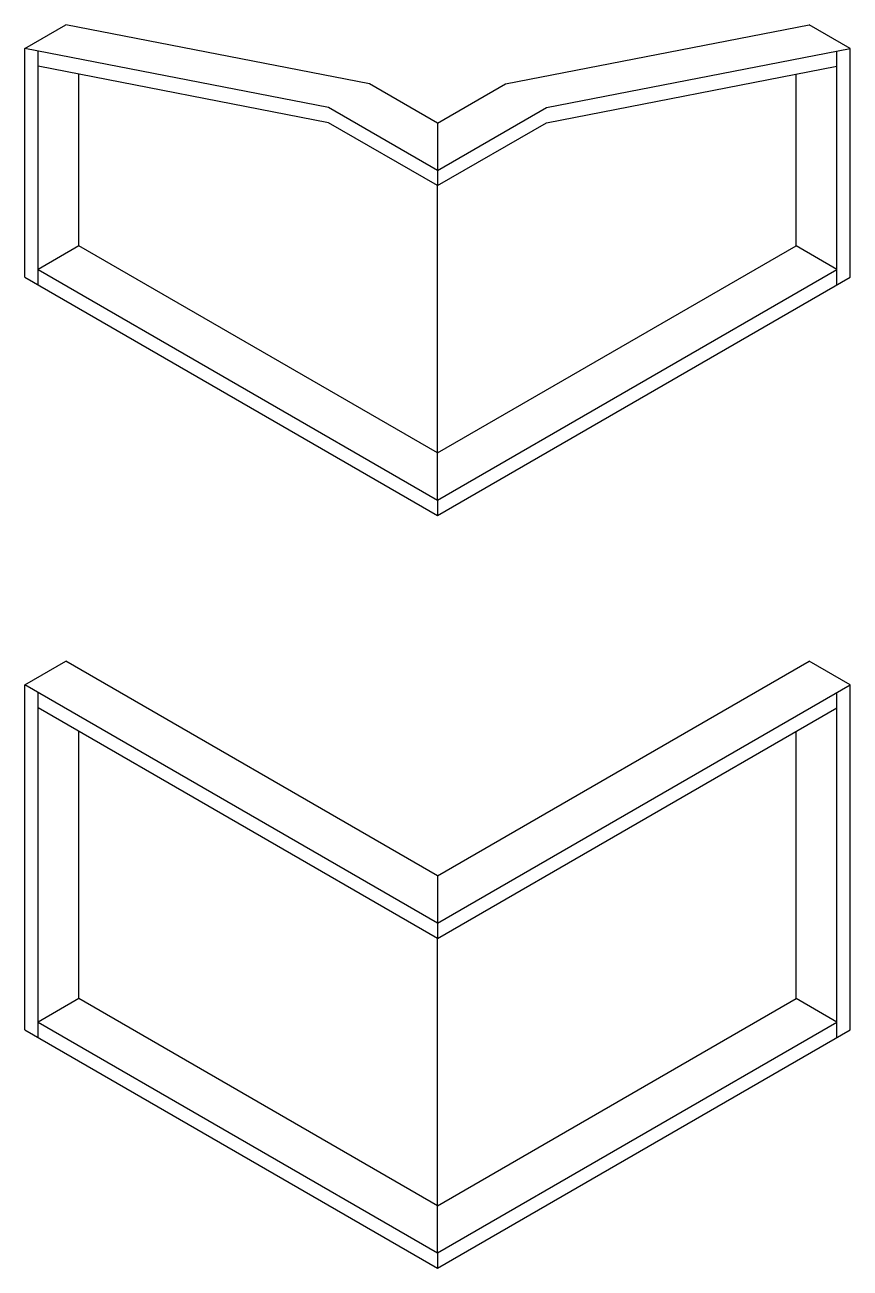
# Model space of a CAD drawing. Extents: x -23 to 190, y -172 to 85.
# Drawn here: x 16.5 to 75.5, y -171.8 to -82.9 of the extents above; entities that cross this region are included whole.
import ezdxf

# ---------------------------------------------------------------- set-up
doc = ezdxf.new("R2010")
doc.units = 0
doc.header["$MEASUREMENT"] = 0
doc.layers.add('FRAME', color=1, linetype='CONTINUOUS')

msp = doc.modelspace()

# ---------------------------------------------------------------- linework, layer by layer
at = {"layer": 'FRAME'}
for p, q in [((16.48, -84.58), (19.403, -82.893)), ((41.132, -87.114), (19.403, -82.893)), ((50.874, -87.114), (72.603, -82.893)), ((75.526, -84.58), (72.603, -82.893)), ((38.209, -88.801), (16.48, -84.58)), ((16.48, -100.937), (16.48, -84.58)), ((17.424, -101.482), (17.424, -84.764)), ((53.797, -88.801), (75.526, -84.58)), ((74.582, -101.482), (74.582, -84.764)), ((75.526, -100.937), (75.526, -84.58)), ((38.209, -89.892), (17.424, -85.854)), ((53.797, -89.892), (74.582, -85.854)), ((20.347, -98.704), (20.347, -86.422)), ((46.003, -89.926), (41.132, -87.114)), ((46.003, -89.926), (50.874, -87.114)), ((71.659, -98.704), (71.659, -86.422)), ((46.003, -93.301), (38.209, -88.801)), ((46.003, -93.301), (53.797, -88.801)), ((46.003, -94.392), (38.209, -89.892)), ((46.003, -94.392), (53.797, -89.892)), ((46.003, -89.926), (46.003, -94.392)), ((46.003, -113.517), (46.003, -94.392)), ((20.347, -98.704), (17.424, -100.392)), ((46.003, -113.517), (20.347, -98.704)), ((46.003, -113.517), (71.659, -98.704)), ((74.582, -100.392), (71.659, -98.704)), ((17.424, -100.392), (46.003, -116.892)), ((46.003, -116.892), (74.582, -100.392)), ((16.48, -100.937), (46.003, -117.982)), ((46.003, -117.982), (75.526, -100.937)), ((46.003, -116.892), (46.003, -113.517)), ((46.003, -116.892), (46.003, -117.982)), ((16.48, -130.107), (19.403, -128.419)), ((46.003, -143.777), (19.403, -128.419)), ((46.003, -143.777), (72.603, -128.419)), ((75.526, -130.107), (72.603, -128.419)), ((46.003, -147.152), (16.48, -130.107)), ((16.48, -154.788), (16.48, -130.107)), ((17.424, -155.333), (17.424, -130.652)), ((46.003, -147.152), (75.526, -130.107)), ((74.582, -155.333), (74.582, -130.652)), ((75.526, -154.788), (75.526, -130.107)), ((46.003, -148.243), (17.424, -131.743)), ((46.003, -148.243), (74.582, -131.743)), ((20.347, -152.555), (20.347, -133.43)), ((71.659, -152.555), (71.659, -133.43)), ((46.003, -143.777), (46.003, -148.243)), ((46.003, -167.368), (46.003, -148.243)), ((20.347, -152.555), (17.424, -154.243)), ((46.003, -167.368), (20.347, -152.555)), ((46.003, -167.368), (71.659, -152.555)), ((74.582, -154.243), (71.659, -152.555)), ((17.424, -154.243), (46.003, -170.743)), ((46.003, -170.743), (74.582, -154.243)), ((16.48, -154.788), (46.003, -171.833)), ((46.003, -171.833), (75.526, -154.788)), ((46.003, -170.743), (46.003, -167.368)), ((46.003, -170.743), (46.003, -171.833))]:
    msp.add_line(p, q, dxfattribs=at)

doc.saveas('drawing.dxf')
